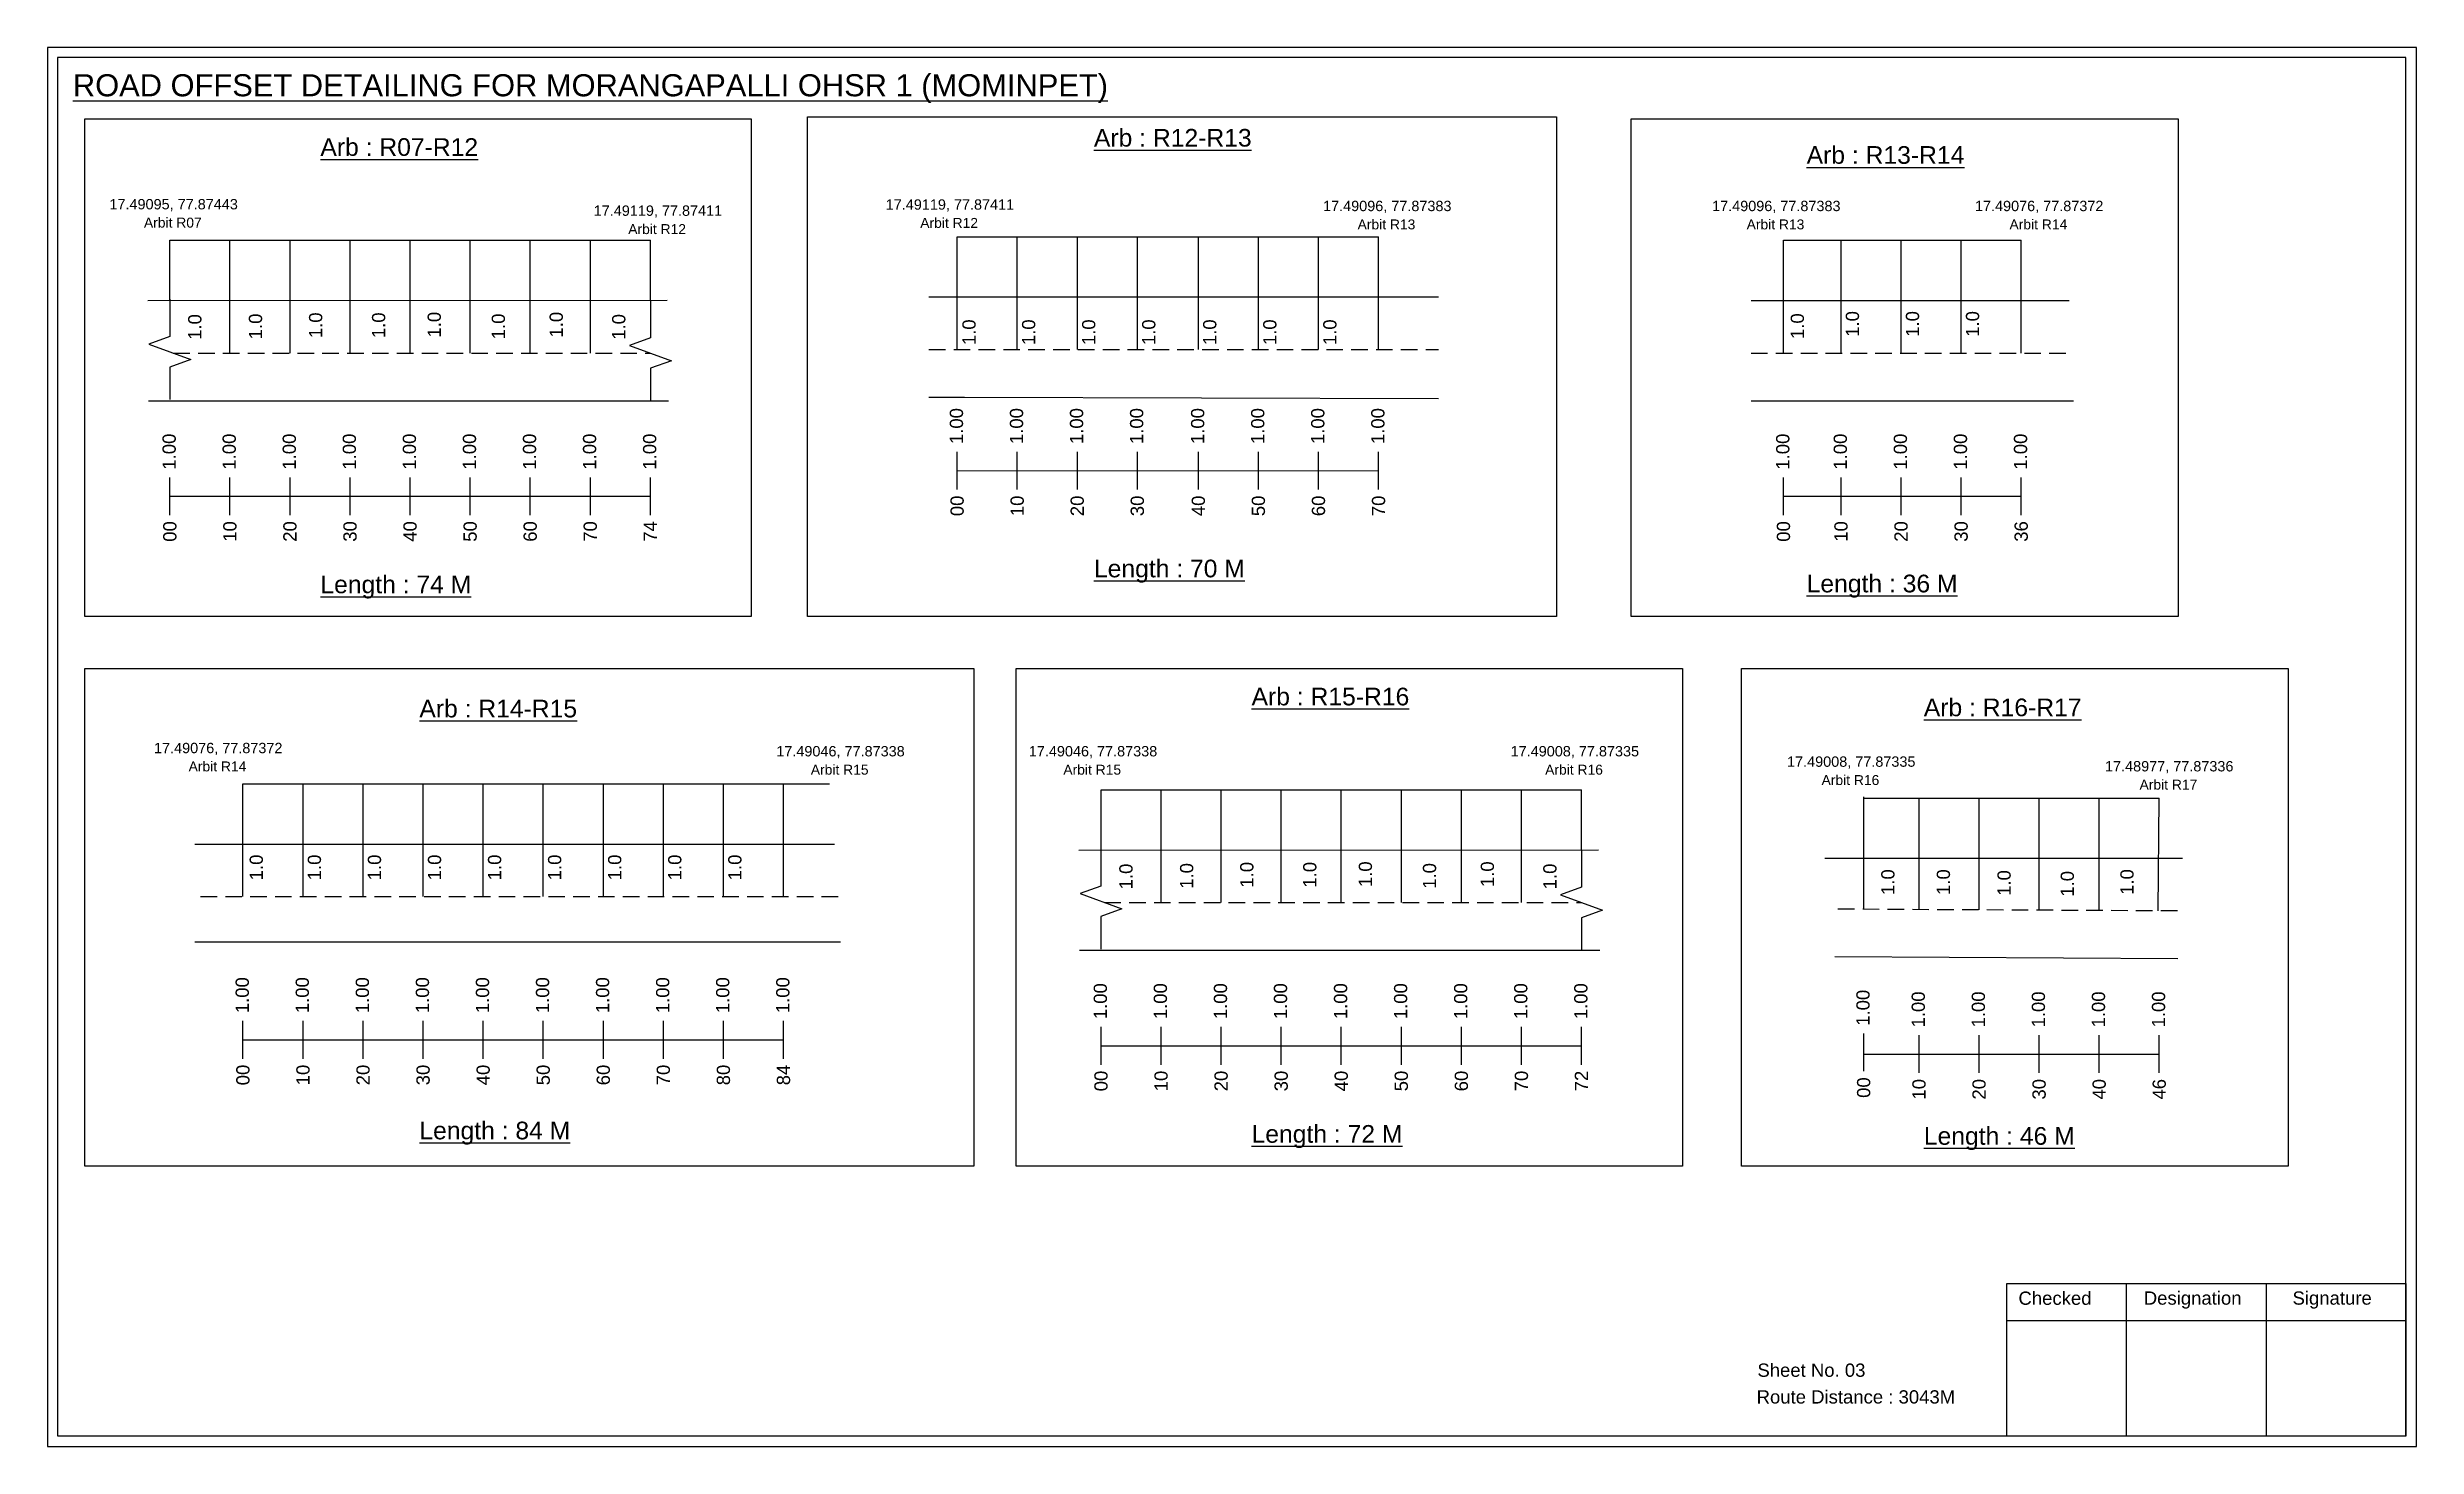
# Model space of a CAD drawing. Header units: inches. Extents: x -117 to 51867, y -12715 to 3423.
# Drawn here: x 38125 to 38662, y -1575 to -1258 of the extents above; entities that cross this region are included whole.
import ezdxf

# ---------------------------------------------------------------- set-up
doc = ezdxf.new("R2010")
doc.units = ezdxf.units.IN
doc.header["$MEASUREMENT"] = 0
doc.linetypes.add('DASHED2', pattern=[0.375, 0.25, -0.125])
doc.layers.add('PDF_Geometry', color=7, linetype='Continuous')
doc.layers.add('PDF_Text', color=5, linetype='Continuous')
doc.styles.add('PDF Arial', font='arial.ttf')
doc.styles.get("Standard").update_dxf_attribs({"font": 'arial.ttf'})

msp = doc.modelspace()

# ---------------------------------------------------------------- texts
at = {"color": 242, "true_color": 0xcd2027}
for s, height, p in [('%%UROAD OFFSET DETAILING FOR MORANGAPALLI OHSR 1 (MOMINPET)', 5, (38130.82, -1269.31)), ('%%UArb : R12-R13', 4, (38362.02, -1280.69)), ('%%UArb : R07-R12', 4, (38186.86, -1282.79)), ('%%UArb : R13-R14', 4, (38523.4, -1284.59)), ('%%ULength : 74 M', 4, (38186.86, -1381.79)), ('%%ULength : 70 M', 4, (38362.02, -1378.19)), ('%%ULength : 36 M', 4, (38523.4, -1381.59)), ('%%UArb : R15-R16', 4, (38397.71, -1407.17)), ('%%UArb : R16-R17', 4, (38549.93, -1409.63)), ('%%UArb : R14-R15', 4, (38209.27, -1409.9)), ('%%ULength : 84 M', 4, (38209.27, -1505.4)), ('%%ULength : 72 M', 4, (38397.71, -1506.17)), ('%%ULength : 46 M', 4, (38549.93, -1506.63))]:
    msp.add_text(s, height=height, dxfattribs=at).set_placement(p)
at = {"color": 5}
for s, height, p in [('17.49095, 77.87443', 2.34, (38139.09, -1294.9)), ('17.49119, 77.87411', 2.34, (38314.87, -1294.97)), ('Arbit R07', 2.246, (38146.91, -1299.02)), ('17.49119, 77.87411', 2.34, (38248.75, -1296.36)), ('Arbit R12', 2.246, (38256.57, -1300.49)), ('Arbit R12', 2.246, (38322.69, -1299.09)), ('17.49096, 77.87383', 2.34, (38413.9, -1295.3)), ('Arbit R13', 2.246, (38421.72, -1299.43)), ('17.49096, 77.87383', 2.34, (38501.99, -1295.3)), ('Arbit R13', 2.246, (38509.81, -1299.43)), ('17.49076, 77.87372', 2.34, (38561.51, -1295.3)), ('Arbit R14', 2.246, (38569.33, -1299.43)), ('17.49076, 77.87372', 2.34, (38149.19, -1417.99)), ('Arbit R14', 2.246, (38157.02, -1422.11)), ('17.49046, 77.87338', 2.34, (38290.09, -1418.72)), ('Arbit R15', 2.246, (38297.91, -1422.85)), ('17.49046, 77.87338', 2.34, (38347.27, -1418.72)), ('Arbit R15', 2.246, (38355.09, -1422.85)), ('17.49008, 77.87335', 2.34, (38456.37, -1418.72)), ('Arbit R16', 2.246, (38464.19, -1422.85)), ('17.49008, 77.87335', 2.34, (38518.96, -1421.07)), ('17.48977, 77.87336', 2.34, (38590.96, -1422.12)), ('Arbit R16', 2.246, (38526.78, -1425.2)), ('Arbit R17', 2.246, (38598.78, -1426.24))]:
    msp.add_text(s, height=height, dxfattribs=at).set_placement(p)
for p in [(38159.92, -1324.44), (38173.66, -1324.31), (38187.28, -1324.05), (38201.54, -1324.05), (38214.14, -1323.92), (38228.65, -1324.31), (38241.76, -1323.92), (38255.92, -1324.42), (38522.79, -1324.25), (38535.26, -1323.75), (38548.86, -1323.75), (38562.46, -1323.75), (38335.23, -1325.63), (38348.73, -1325.63), (38362.33, -1325.63), (38375.93, -1325.63), (38389.74, -1325.63), (38403.34, -1325.63), (38416.94, -1325.63), (38173.84, -1446.77), (38187, -1446.77), (38200.6, -1446.77), (38214.2, -1446.77), (38227.8, -1446.77), (38241.4, -1446.77), (38255, -1446.77), (38268.6, -1446.77), (38282.2, -1446.77), (38384.51, -1448.69), (38398.13, -1448.43), (38412.39, -1448.43), (38424.98, -1448.31), (38439.5, -1448.69), (38452.6, -1448.31), (38370.76, -1448.82), (38466.76, -1448.81), (38543.29, -1450.09), (38555.86, -1450.09), (38569.6, -1450.29), (38583.92, -1450.48), (38597.43, -1450.07)]:
    msp.add_text('1.0', height=3, rotation=90).set_placement(p)
at = {"color": 217, "true_color": 0x93278f}
for s, p in [('1.00', (38332.38, -1348.03)), ('1.00', (38345.98, -1348.03)), ('1.00', (38359.58, -1348.03)), ('1.00', (38373.18, -1348.03)), ('1.00', (38387, -1348.03)), ('1.00', (38400.6, -1348.03)), ('1.00', (38414.2, -1348.03)), ('1.00', (38427.8, -1348.03)), ('1.00', (38154.11, -1353.82)), ('1.00', (38167.71, -1353.82)), ('1.00', (38181.31, -1353.82)), ('1.00', (38194.91, -1353.82)), ('1.00', (38208.51, -1353.82)), ('1.00', (38222.11, -1353.82)), ('1.00', (38235.71, -1353.82)), ('1.00', (38249.31, -1353.82)), ('1.00', (38262.91, -1353.82)), ('1.00', (38519.49, -1353.82)), ('1.00', (38532.52, -1353.82)), ('1.00', (38546.12, -1353.82)), ('1.00', (38559.72, -1353.82)), ('1.00', (38573.32, -1353.82)), ('00', (38332.53, -1364.35)), ('10', (38346.13, -1364.35)), ('20', (38359.73, -1364.35)), ('30', (38373.33, -1364.35)), ('40', (38387.15, -1364.35)), ('50', (38400.75, -1364.35)), ('60', (38414.35, -1364.35)), ('70', (38427.95, -1364.35)), ('00', (38154.26, -1370.14)), ('10', (38167.86, -1370.14)), ('20', (38181.46, -1370.14)), ('30', (38195.06, -1370.14)), ('40', (38208.66, -1370.14)), ('50', (38222.26, -1370.14)), ('60', (38235.86, -1370.14)), ('70', (38249.46, -1370.14)), ('74', (38263.06, -1370.14)), ('00', (38519.64, -1370.14)), ('10', (38532.67, -1370.14)), ('20', (38546.27, -1370.14)), ('30', (38559.87, -1370.14)), ('36', (38573.47, -1370.14)), ('1.00', (38170.66, -1476.85)), ('1.00', (38184.26, -1476.85)), ('1.00', (38197.86, -1476.85)), ('1.00', (38211.46, -1476.85)), ('1.00', (38225.06, -1476.85)), ('1.00', (38238.66, -1476.85)), ('1.00', (38252.26, -1476.85)), ('1.00', (38265.86, -1476.85)), ('1.00', (38279.46, -1476.85)), ('1.00', (38293.06, -1476.85)), ('1.00', (38364.96, -1478.21)), ('1.00', (38378.56, -1478.21)), ('1.00', (38392.16, -1478.21)), ('1.00', (38405.76, -1478.21)), ('1.00', (38419.36, -1478.21)), ('1.00', (38432.96, -1478.21)), ('1.00', (38446.56, -1478.21)), ('1.00', (38460.16, -1478.21)), ('1.00', (38473.76, -1478.21)), ('1.00', (38537.65, -1479.7)), ('1.00', (38550.17, -1480.08)), ('1.00', (38563.77, -1480.08)), ('1.00', (38577.37, -1480.08)), ('1.00', (38590.97, -1480.08)), ('1.00', (38604.57, -1480.08)), ('00', (38170.81, -1493.17)), ('10', (38184.41, -1493.17)), ('20', (38198.01, -1493.17)), ('30', (38211.61, -1493.17)), ('40', (38225.21, -1493.17)), ('50', (38238.81, -1493.17)), ('60', (38252.41, -1493.17)), ('70', (38266.01, -1493.17)), ('80', (38279.61, -1493.17)), ('84', (38293.21, -1493.17)), ('00', (38365.11, -1494.53)), ('10', (38378.71, -1494.53)), ('20', (38392.31, -1494.53)), ('30', (38405.91, -1494.53)), ('40', (38419.51, -1494.53)), ('50', (38433.11, -1494.53)), ('60', (38446.71, -1494.53)), ('70', (38460.31, -1494.53)), ('72', (38473.91, -1494.53)), ('00', (38537.8, -1496.02)), ('10', (38550.33, -1496.4)), ('20', (38563.93, -1496.4)), ('30', (38577.53, -1496.4)), ('40', (38591.13, -1496.4)), ('46', (38604.73, -1496.4))]:
    msp.add_text(s, height=3, rotation=90, dxfattribs=at).set_placement(p)
for s, p in [('Sheet No. 03', (38512.25, -1559.15)), ('Route Distance : 3043M', (38512.07, -1565.2))]:
    msp.add_text(s, height=3).set_placement(p)
at = {"layer": 'PDF_Text', "color": 7, "attachment_point": 7, "style": 'PDF Arial'}
for s, insert, char_height in [('Designation', (38599.74, -1543.73), 3.0006), ('Signature', (38633.42, -1543.73), 3.001), ('Checked', (38571.36, -1542.9), 3.001)]:
    msp.add_mtext(s, dxfattribs=dict(at, insert=insert, char_height=char_height))

# ---------------------------------------------------------------- linework, layer by layer
at = {"color": 5}
for p, q in [((38152.79, -1301.88), (38261.59, -1301.88)), ((38331.06, -1301.1), (38426.47, -1301.09)), ((38518.16, -1301.88), (38571.99, -1301.88)), ((38169.33, -1424.91), (38302.11, -1424.91)), ((38363.63, -1426.27), (38472.43, -1426.27)), ((38536.33, -1428.14), (38603.25, -1428.14))]:
    msp.add_line(p, q, dxfattribs=at)
for p, q in [((38152.79, -1315.53), (38152.79, -1301.88)), ((38166.39, -1327.42), (38166.39, -1301.88)), ((38179.99, -1327.42), (38179.99, -1301.88)), ((38193.59, -1327.42), (38193.59, -1301.88)), ((38207.19, -1327.42), (38207.19, -1301.88)), ((38220.79, -1327.42), (38220.79, -1301.88)), ((38234.39, -1327.42), (38234.39, -1301.88)), ((38247.99, -1327.42), (38247.99, -1301.88)), ((38261.59, -1315.54), (38261.59, -1301.88)), ((38331.06, -1326.63), (38331.06, -1301.09)), ((38344.66, -1326.63), (38344.66, -1301.09)), ((38358.26, -1326.63), (38358.26, -1301.09)), ((38371.86, -1326.63), (38371.86, -1301.09)), ((38385.67, -1326.63), (38385.67, -1301.09)), ((38399.27, -1326.63), (38399.27, -1301.09)), ((38412.87, -1326.63), (38412.87, -1301.09)), ((38426.47, -1326.63), (38426.47, -1301.09)), ((38518.16, -1327.42), (38518.16, -1301.88)), ((38531.19, -1327.42), (38531.19, -1301.88)), ((38544.79, -1327.42), (38544.79, -1301.88)), ((38558.39, -1327.42), (38558.39, -1301.88)), ((38571.99, -1327.42), (38571.99, -1301.88)), ((38147.79, -1315.54), (38265.41, -1315.48)), ((38440.07, -1314.74), (38324.65, -1314.74)), ((38510.82, -1315.54), (38582.85, -1315.54)), ((38147.93, -1338.22), (38265.72, -1338.22)), ((38324.65, -1337.43), (38332.71, -1337.43)), ((38332.71, -1337.43), (38440.07, -1337.73)), ((38510.82, -1338.22), (38583.85, -1338.22)), ((38169.33, -1450.45), (38169.33, -1424.91)), ((38182.93, -1450.45), (38182.93, -1424.91)), ((38196.53, -1450.45), (38196.53, -1424.91)), ((38210.13, -1450.45), (38210.13, -1424.91)), ((38223.73, -1450.45), (38223.73, -1424.91)), ((38237.33, -1450.45), (38237.33, -1424.91)), ((38250.93, -1450.45), (38250.93, -1424.91)), ((38264.53, -1450.45), (38264.53, -1424.91)), ((38278.13, -1450.45), (38278.13, -1424.91)), ((38291.73, -1450.45), (38291.73, -1424.91)), ((38363.63, -1439.91), (38363.63, -1426.27)), ((38377.23, -1451.8), (38377.23, -1426.27)), ((38390.83, -1451.8), (38390.83, -1426.27)), ((38404.43, -1451.8), (38404.43, -1426.27)), ((38418.03, -1451.8), (38418.03, -1426.27)), ((38431.63, -1451.8), (38431.63, -1426.27)), ((38445.23, -1451.8), (38445.23, -1426.27)), ((38458.83, -1451.8), (38458.83, -1426.27)), ((38472.43, -1439.92), (38472.43, -1426.27)), ((38536.33, -1453.38), (38536.33, -1427.84)), ((38548.85, -1453.43), (38548.85, -1428.14)), ((38562.45, -1453.48), (38562.45, -1428.14)), ((38576.05, -1453.42), (38576.05, -1428.14)), ((38589.65, -1453.68), (38589.65, -1428.14)), ((38603.02, -1453.64), (38603.25, -1428.14)), ((38158.46, -1438.56), (38303.24, -1438.56)), ((38358.63, -1439.92), (38476.25, -1439.86)), ((38608.5, -1441.82), (38527.54, -1441.82)), ((38304.65, -1460.75), (38158.46, -1460.75)), ((38358.78, -1462.61), (38476.56, -1462.61)), ((38529.75, -1464.02), (38607.48, -1464.45))]:
    msp.add_line(p, q)
at = {"linetype": 'DASHED2', "ltscale": 15}
for p, q in [((38153.55, -1327.42), (38261.59, -1327.42)), ((38324.65, -1326.63), (38440.07, -1326.63)), ((38510.82, -1327.42), (38583.35, -1327.42)), ((38159.73, -1450.45), (38304.09, -1450.45)), ((38364.39, -1451.8), (38472.43, -1451.8)), ((38530.47, -1453.23), (38608.75, -1453.64))]:
    msp.add_line(p, q, dxfattribs=at)
at = {"color": 217, "true_color": 0x93278f}
for p, q in [((38331.06, -1358.32), (38331.06, -1349.77)), ((38344.66, -1358.32), (38344.66, -1349.77)), ((38358.26, -1358.32), (38358.26, -1349.77)), ((38371.86, -1358.32), (38371.86, -1349.77)), ((38385.67, -1358.32), (38385.67, -1349.77)), ((38399.27, -1358.32), (38399.27, -1349.77)), ((38412.87, -1358.32), (38412.87, -1349.77)), ((38426.47, -1358.32), (38426.47, -1349.77)), ((38152.79, -1364.12), (38152.79, -1355.56)), ((38166.39, -1364.12), (38166.39, -1355.56)), ((38179.99, -1364.12), (38179.99, -1355.56)), ((38193.59, -1364.12), (38193.59, -1355.56)), ((38207.19, -1364.12), (38207.19, -1355.56)), ((38220.79, -1364.12), (38220.79, -1355.56)), ((38234.39, -1364.12), (38234.39, -1355.56)), ((38247.99, -1364.12), (38247.99, -1355.56)), ((38261.59, -1364.12), (38261.59, -1355.56)), ((38331.06, -1354.05), (38426.47, -1353.99)), ((38518.16, -1364.12), (38518.16, -1355.56)), ((38531.19, -1364.12), (38531.19, -1355.56)), ((38544.79, -1364.12), (38544.79, -1355.56)), ((38558.39, -1364.12), (38558.39, -1355.56)), ((38571.99, -1364.12), (38571.99, -1355.56)), ((38152.79, -1359.85), (38261.59, -1359.85)), ((38518.16, -1359.85), (38571.99, -1359.84)), ((38169.33, -1487.15), (38169.33, -1478.59)), ((38182.93, -1487.15), (38182.93, -1478.59)), ((38196.53, -1487.15), (38196.53, -1478.59)), ((38210.13, -1487.15), (38210.13, -1478.59)), ((38223.73, -1487.15), (38223.73, -1478.59)), ((38237.33, -1487.15), (38237.33, -1478.59)), ((38250.93, -1487.15), (38250.93, -1478.59)), ((38264.53, -1487.15), (38264.53, -1478.59)), ((38278.13, -1487.15), (38278.13, -1478.59)), ((38291.73, -1487.15), (38291.73, -1478.59)), ((38363.63, -1488.5), (38363.63, -1479.95)), ((38377.23, -1488.5), (38377.23, -1479.95)), ((38390.83, -1488.5), (38390.83, -1479.95)), ((38404.43, -1488.5), (38404.43, -1479.95)), ((38418.03, -1488.5), (38418.03, -1479.95)), ((38431.63, -1488.5), (38431.63, -1479.95)), ((38445.23, -1488.5), (38445.23, -1479.95)), ((38458.83, -1488.5), (38458.83, -1479.95)), ((38472.43, -1488.5), (38472.43, -1479.95)), ((38169.33, -1482.88), (38291.73, -1482.85)), ((38363.63, -1484.23), (38472.43, -1484.23)), ((38536.33, -1489.99), (38536.33, -1481.44)), ((38548.85, -1490.38), (38548.85, -1481.82)), ((38562.45, -1490.38), (38562.45, -1481.82)), ((38576.05, -1490.38), (38576.05, -1481.82)), ((38589.65, -1490.38), (38589.65, -1481.82)), ((38603.25, -1490.38), (38603.25, -1481.82)), ((38536.33, -1486.11), (38603.25, -1486.09))]:
    msp.add_line(p, q, dxfattribs=at)
for points in [[(38133.56, -1274.4), (38284.41, -1274.4), (38284.41, -1387.08), (38133.56, -1387.08)], [(38297.13, -1273.93), (38466.75, -1273.93), (38466.75, -1387.08), (38297.13, -1387.08)], [(38483.7, -1274.4), (38607.5, -1274.4), (38607.5, -1387.08), (38483.7, -1387.08)], [(38133.56, -1398.79), (38334.8, -1398.79), (38334.8, -1511.47), (38133.56, -1511.47)], [(38344.4, -1398.79), (38495.25, -1398.79), (38495.25, -1511.47), (38344.4, -1511.47)], [(38508.62, -1398.79), (38632.43, -1398.79), (38632.43, -1511.47), (38508.62, -1511.47)]]:
    msp.add_lwpolyline(points, close=True)
at = {"linetype": 'Continuous'}
for points in [[(38152.77, -1315.25), (38152.77, -1323.68), (38148.02, -1325.41), (38157.51, -1328.86), (38152.77, -1330.59), (38152.77, -1337.94)], [(38261.59, -1315.54), (38261.59, -1323.97), (38256.84, -1325.69), (38266.33, -1329.15), (38261.59, -1330.87), (38261.59, -1338.22)], [(38363.61, -1439.64), (38363.61, -1448.07), (38358.87, -1449.79), (38368.35, -1453.25), (38363.61, -1454.97), (38363.61, -1462.32)], [(38472.43, -1439.92), (38472.43, -1448.35), (38467.69, -1450.08), (38477.17, -1453.53), (38472.43, -1455.26), (38472.43, -1462.61)]]:
    msp.add_lwpolyline(points, dxfattribs=at)
at = {"layer": 'PDF_Geometry'}
for points in [[(38125.04, -1258.24), (38125.04, -1574.95), (38661.52, -1574.95), (38661.52, -1258.24)], [(38127.37, -1260.56), (38127.37, -1572.53), (38659.1, -1572.53), (38659.1, -1260.56)]]:
    msp.add_lwpolyline(points, close=True, dxfattribs=at)
at = {"layer": 'PDF_Geometry', "color": 242, "true_color": 0xcc1f26}
msp.add_lwpolyline([(38659.1, -1572.62), (38568.75, -1572.62), (38568.75, -1538.01), (38659.1, -1538.01)], close=True, dxfattribs=at)
for points in [[(38595.74, -1538.01), (38595.74, -1572.62)], [(38627.46, -1538.01), (38627.46, -1572.62)], [(38568.75, -1546.38), (38659.1, -1546.38)]]:
    msp.add_lwpolyline(points, dxfattribs=at)

msp.set_redraw_order([(e.dxf.handle, doc.entitydb.next_handle()) for e in msp.query("TEXT MTEXT ATTDEF DIMENSION ARC_DIMENSION")])  # texts and dimensions are drawn at this point

doc.saveas('drawing.dxf')
